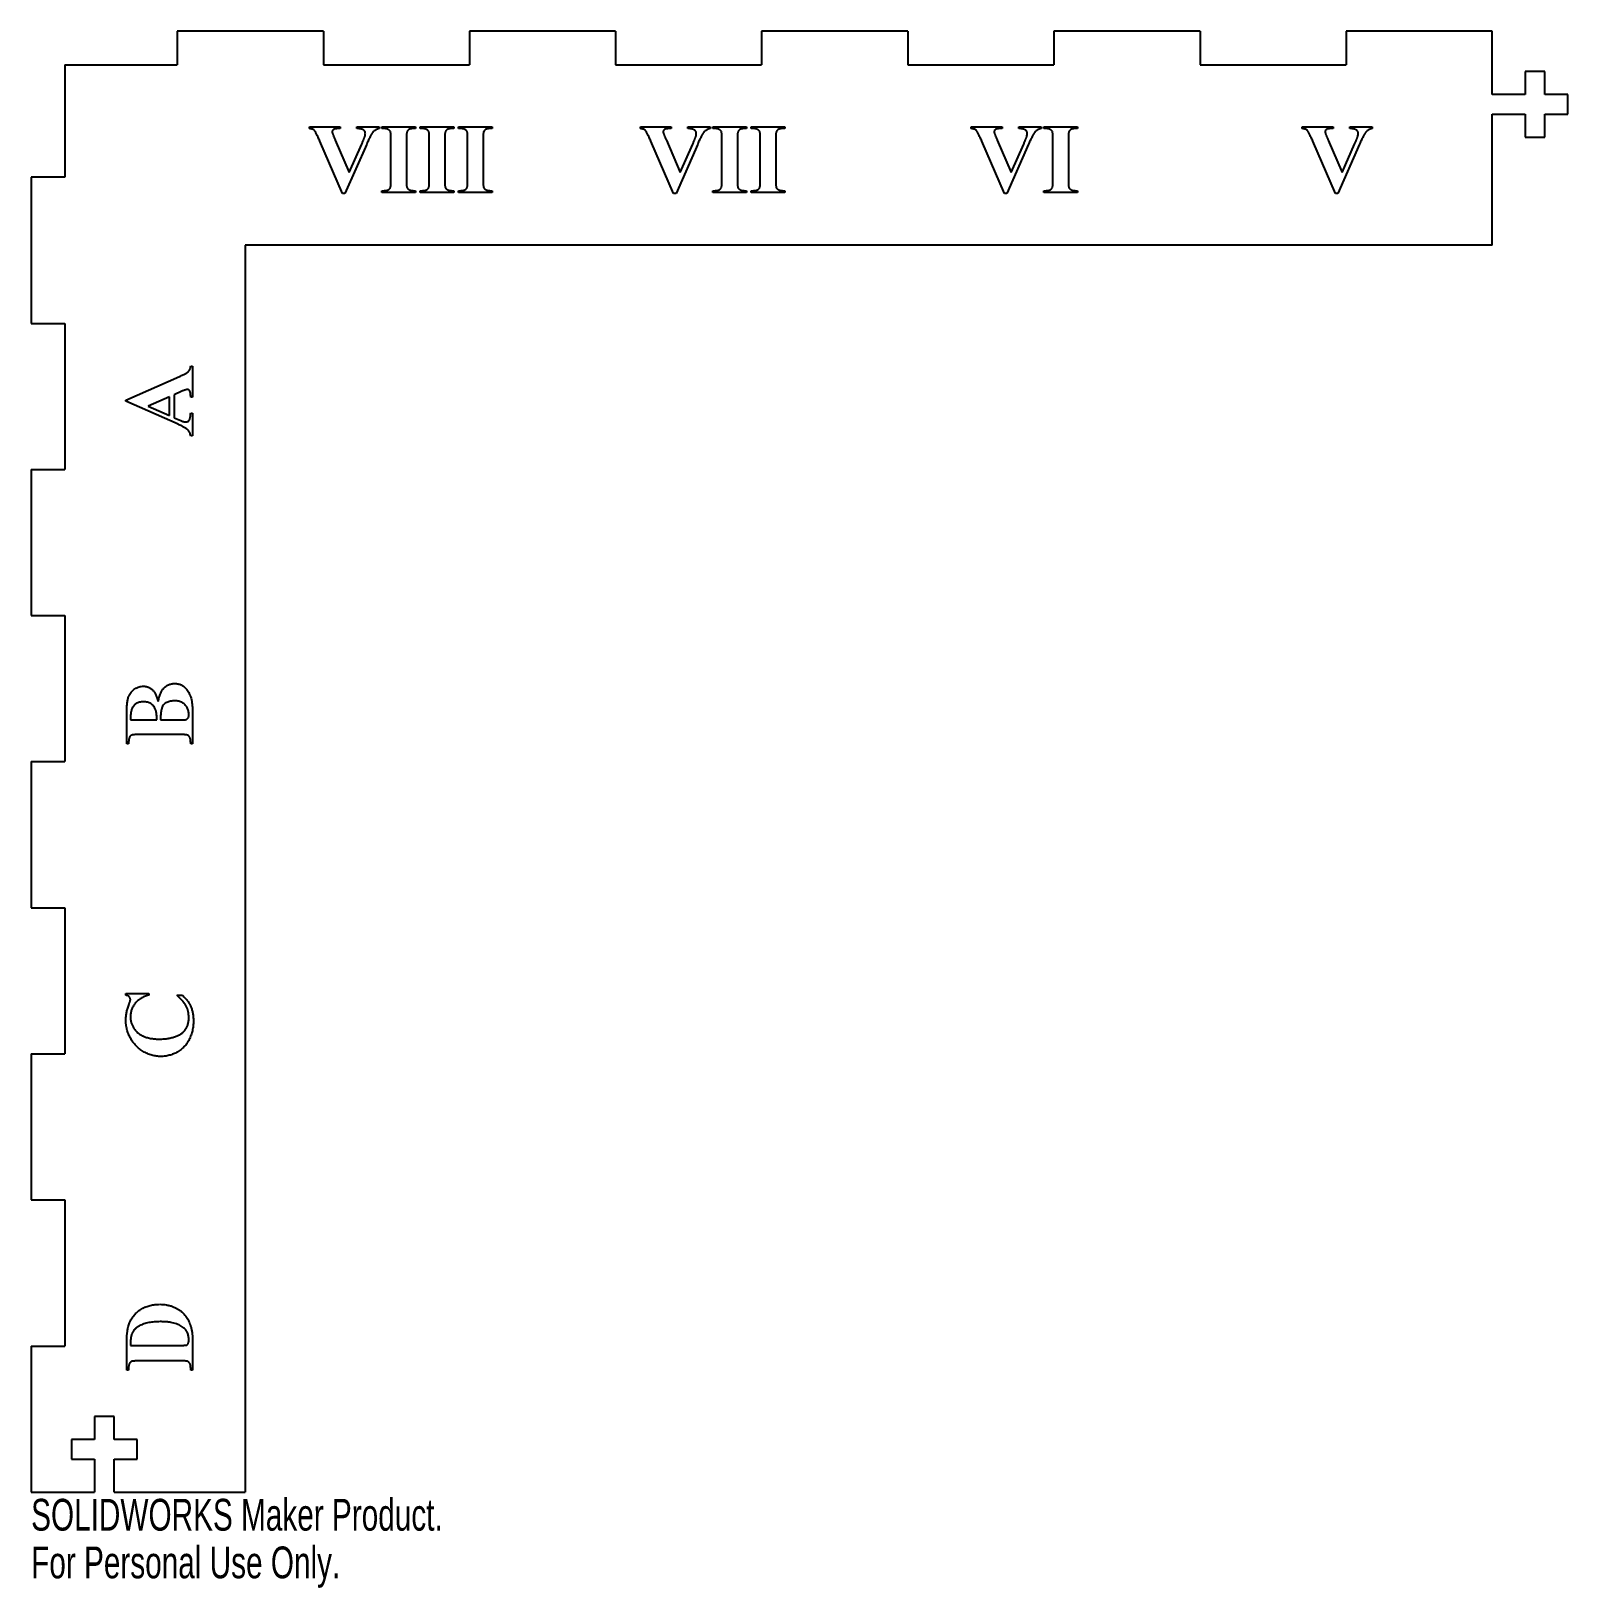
# Model space of a CAD drawing. Header units: millimetres. Extents: x 0 to 234, y -237 to 0.
import ezdxf

# ---------------------------------------------------------------- set-up
doc = ezdxf.new("R2010")
doc.units = ezdxf.units.MM
doc.styles.add('SLDTEXTSTYLE0', font='TXT', dxfattribs={"width": 0.7})

msp = doc.modelspace()

# ---------------------------------------------------------------- texts
at = {"color": 7, "linetype": 'Continuous', "char_height": 4.8336, "attachment_point": 1, "style": 'SLDTEXTSTYLE0'}
for s, insert in [('SOLIDWORKS Maker Product.', (0, -223.27)), ('For Personal Use Only.', (0, -230.52))]:
    msp.add_mtext(s, dxfattribs=dict(at, insert=insert))

# ---------------------------------------------------------------- linework, layer by layer
at = {"color": 7, "linetype": 'Continuous', "lineweight": 25}
for p, q in [((22.23, 0), (22.23, -5.15)), ((44.45, 0), (22.23, 0)), ((44.45, 0), (44.45, -5.15)), ((66.67, 0), (66.67, -5.15)), ((88.9, 0), (66.67, 0)), ((88.9, 0), (88.9, -5.15)), ((111.12, 0), (111.12, -5.15)), ((133.35, 0), (111.12, 0)), ((133.35, 0), (133.35, -5.15)), ((155.57, 0), (155.57, -5.15)), ((177.8, 0), (155.57, 0)), ((177.8, 0), (177.8, -5.15)), ((200.03, 0), (200.03, -5.15)), ((222.25, 0), (200.03, 0)), ((222.25, -9.65), (222.25, 0)), ((5.15, -5.15), (5.15, -22.23)), ((5.15, -5.15), (22.23, -5.15)), ((44.45, -5.15), (66.67, -5.15)), ((88.9, -5.15), (111.12, -5.15)), ((133.35, -5.15), (155.57, -5.15)), ((177.8, -5.15), (200.03, -5.15)), ((227.25, -6.15), (227.25, -9.65)), ((230.25, -6.15), (227.25, -6.15)), ((230.25, -9.65), (230.25, -6.15)), ((227.25, -9.65), (222.25, -9.65)), ((233.75, -9.65), (230.25, -9.65)), ((233.75, -12.65), (233.75, -9.65)), ((222.25, -12.65), (227.25, -12.65)), ((222.25, -32.54), (222.25, -12.65)), ((227.25, -12.65), (227.25, -16.15)), ((230.25, -12.65), (233.75, -12.65)), ((230.25, -16.15), (230.25, -12.65)), ((42.32, -14.54), (47.01, -14.54)), ((42.32, -14.82), (42.32, -14.54)), ((47.01, -14.82), (46.85, -14.82)), ((47.01, -14.54), (47.01, -14.82)), ((49.54, -14.82), (49.54, -14.54)), ((49.54, -14.54), (52.93, -14.54)), ((52.93, -14.54), (52.93, -14.82)), ((53.34, -14.54), (58.48, -14.54)), ((53.34, -14.82), (53.34, -14.54)), ((53.67, -14.82), (53.34, -14.82)), ((54.73, -22.88), (54.73, -16.21)), ((57.09, -16.21), (57.09, -22.88)), ((58.48, -14.82), (58.15, -14.82)), ((58.48, -14.54), (58.48, -14.82)), ((59.17, -14.54), (64.31, -14.54)), ((59.17, -14.82), (59.17, -14.54)), ((59.5, -14.82), (59.17, -14.82)), ((60.56, -22.88), (60.56, -16.21)), ((62.92, -16.21), (62.92, -22.88)), ((64.31, -14.82), (63.99, -14.82)), ((64.31, -14.54), (64.31, -14.82)), ((65.01, -14.54), (70.15, -14.54)), ((65.01, -14.82), (65.01, -14.54)), ((65.33, -14.82), (65.01, -14.82)), ((66.4, -22.88), (66.4, -16.21)), ((68.76, -16.21), (68.76, -22.88)), ((70.15, -14.82), (69.82, -14.82)), ((70.15, -14.54), (70.15, -14.82)), ((92.67, -14.54), (97.35, -14.54)), ((92.67, -14.82), (92.67, -14.54)), ((97.35, -14.82), (97.19, -14.82)), ((97.35, -14.54), (97.35, -14.82)), ((99.88, -14.82), (99.88, -14.54)), ((99.88, -14.54), (103.27, -14.54)), ((103.27, -14.54), (103.27, -14.82)), ((103.68, -14.54), (108.82, -14.54)), ((103.68, -14.82), (103.68, -14.54)), ((104.01, -14.82), (103.68, -14.82)), ((105.07, -22.88), (105.07, -16.21)), ((107.43, -16.21), (107.43, -22.88)), ((108.82, -14.82), (108.5, -14.82)), ((108.82, -14.54), (108.82, -14.82)), ((109.52, -14.54), (114.66, -14.54)), ((109.52, -14.82), (109.52, -14.54)), ((109.84, -14.82), (109.52, -14.82)), ((110.91, -22.88), (110.91, -16.21)), ((113.27, -16.21), (113.27, -22.88)), ((114.66, -14.82), (114.33, -14.82)), ((114.66, -14.54), (114.66, -14.82)), ((143.01, -14.54), (147.7, -14.54)), ((143.01, -14.82), (143.01, -14.54)), ((147.7, -14.82), (147.54, -14.82)), ((147.7, -14.54), (147.7, -14.82)), ((150.23, -14.82), (150.23, -14.54)), ((150.23, -14.54), (153.61, -14.54)), ((153.61, -14.54), (153.61, -14.82)), ((154.03, -14.54), (159.17, -14.54)), ((154.03, -14.82), (154.03, -14.54)), ((154.35, -14.82), (154.03, -14.82)), ((155.42, -22.88), (155.42, -16.21)), ((157.78, -16.21), (157.78, -22.88)), ((159.17, -14.82), (158.84, -14.82)), ((159.17, -14.54), (159.17, -14.82)), ((193.35, -14.54), (198.04, -14.54)), ((193.35, -14.82), (193.35, -14.54)), ((198.04, -14.82), (197.88, -14.82)), ((198.04, -14.54), (198.04, -14.82)), ((200.57, -14.82), (200.57, -14.54)), ((200.57, -14.54), (203.96, -14.54)), ((203.96, -14.54), (203.96, -14.82)), ((227.25, -16.15), (230.25, -16.15)), ((47.36, -24.68), (43.93, -16.76)), ((46.27, -16.61), (48.39, -21.5)), ((51.04, -17.17), (47.74, -24.68)), ((48.39, -21.5), (50.29, -17.18)), ((97.71, -24.68), (94.28, -16.76)), ((96.62, -16.61), (98.74, -21.5)), ((101.39, -17.17), (98.09, -24.68)), ((98.74, -21.5), (100.64, -17.18)), ((148.05, -24.68), (144.62, -16.76)), ((146.96, -16.61), (149.08, -21.5)), ((151.73, -17.17), (148.43, -24.68)), ((149.08, -21.5), (150.98, -17.18)), ((198.39, -24.68), (194.96, -16.76)), ((197.3, -16.61), (199.42, -21.5)), ((202.07, -17.17), (198.77, -24.68)), ((199.42, -21.5), (201.32, -17.18)), ((0, -22.23), (0, -44.45)), ((5.15, -22.23), (0, -22.23)), ((47.74, -24.68), (47.36, -24.68)), ((53.34, -24.27), (53.67, -24.27)), ((53.34, -24.54), (53.34, -24.27)), ((58.48, -24.54), (53.34, -24.54)), ((58.15, -24.27), (58.48, -24.27)), ((58.48, -24.27), (58.48, -24.54)), ((59.17, -24.27), (59.5, -24.27)), ((59.17, -24.54), (59.17, -24.27)), ((64.31, -24.54), (59.17, -24.54)), ((63.99, -24.27), (64.31, -24.27)), ((64.31, -24.27), (64.31, -24.54)), ((65.01, -24.27), (65.33, -24.27)), ((65.01, -24.54), (65.01, -24.27)), ((70.15, -24.54), (65.01, -24.54)), ((69.82, -24.27), (70.15, -24.27)), ((70.15, -24.27), (70.15, -24.54)), ((98.09, -24.68), (97.71, -24.68)), ((103.68, -24.27), (104.01, -24.27)), ((103.68, -24.54), (103.68, -24.27)), ((108.82, -24.54), (103.68, -24.54)), ((108.5, -24.27), (108.82, -24.27)), ((108.82, -24.27), (108.82, -24.54)), ((109.52, -24.27), (109.84, -24.27)), ((109.52, -24.54), (109.52, -24.27)), ((114.66, -24.54), (109.52, -24.54)), ((114.33, -24.27), (114.66, -24.27)), ((114.66, -24.27), (114.66, -24.54)), ((148.43, -24.68), (148.05, -24.68)), ((154.03, -24.27), (154.35, -24.27)), ((154.03, -24.54), (154.03, -24.27)), ((159.17, -24.54), (154.03, -24.54)), ((158.84, -24.27), (159.17, -24.27)), ((159.17, -24.27), (159.17, -24.54)), ((198.77, -24.68), (198.39, -24.68)), ((222.25, -32.54), (32.54, -32.54)), ((32.54, -32.54), (32.54, -222.25)), ((0, -44.45), (5.15, -44.45)), ((5.15, -44.45), (5.15, -66.67)), ((24.27, -50.99), (24.54, -50.99)), ((24.54, -50.99), (24.54, -55.7)), ((14.4, -56.13), (22.59, -52.53)), ((14.4, -56.27), (14.4, -56.13)), ((22.37, -59.81), (14.4, -56.27)), ((21.07, -55.61), (17.81, -57.04)), ((21.07, -58.49), (21.07, -55.61)), ((22.94, -54.79), (21.77, -55.31)), ((21.77, -55.31), (21.77, -58.8)), ((24.27, -55.7), (24.27, -55.5)), ((24.54, -55.7), (24.27, -55.7)), ((17.81, -57.04), (21.07, -58.49)), ((21.77, -58.8), (22.76, -59.24)), ((24.27, -58.14), (24.54, -58.14)), ((24.54, -58.14), (24.54, -61.54)), ((24.54, -61.54), (24.27, -61.54)), ((0, -66.67), (0, -88.9)), ((0, -66.67), (5.15, -66.67)), ((0, -88.9), (5.15, -88.9)), ((5.15, -88.9), (5.15, -111.12)), ((14.54, -108.4), (14.54, -103.62)), ((24.54, -103.35), (24.54, -108.4)), ((15.1, -104.79), (19.13, -104.79)), ((19.68, -104.79), (23.2, -104.79)), ((14.82, -108.4), (14.54, -108.4)), ((22.88, -107.01), (16.21, -107.01)), ((24.54, -108.4), (24.27, -108.4)), ((0, -111.12), (0, -133.35)), ((0, -111.12), (5.15, -111.12)), ((0, -133.35), (5.15, -133.35)), ((5.15, -133.35), (5.15, -155.57)), ((14.4, -146.39), (17.88, -146.39)), ((14.4, -146.67), (14.4, -146.39)), ((17.88, -146.39), (17.88, -146.67)), ((22.18, -146.67), (23.04, -146.67)), ((0, -155.57), (0, -177.8)), ((0, -155.57), (5.15, -155.57)), ((0, -177.8), (5.15, -177.8)), ((5.15, -177.8), (5.15, -200.03)), ((0, -200.03), (0, -222.25)), ((0, -200.03), (5.15, -200.03)), ((14.54, -203.68), (14.54, -199.23)), ((15.1, -199.93), (22.9, -199.93)), ((24.54, -199.23), (24.54, -203.68)), ((14.82, -203.35), (14.82, -203.68)), ((22.88, -202.29), (16.21, -202.29)), ((24.27, -203.68), (24.27, -203.35)), ((14.82, -203.68), (14.54, -203.68)), ((24.54, -203.68), (24.27, -203.68)), ((12.65, -210.75), (9.65, -210.75)), ((9.65, -210.75), (9.65, -214.25)), ((12.65, -214.25), (12.65, -210.75)), ((9.65, -214.25), (6.15, -214.25)), ((6.15, -214.25), (6.15, -217.25)), ((16.15, -214.25), (12.65, -214.25)), ((16.15, -217.25), (16.15, -214.25)), ((6.15, -217.25), (9.65, -217.25)), ((9.65, -217.25), (9.65, -222.25)), ((12.65, -222.25), (12.65, -217.25)), ((12.65, -217.25), (16.15, -217.25)), ((0, -222.25), (9.65, -222.25)), ((12.65, -222.25), (32.54, -222.25))]:
    msp.add_line(p, q, dxfattribs=at)
for points, knots in [([(43.93, -16.76), (43.88, -16.65), (43.79, -16.44), (43.66, -16.15), (43.53, -15.89), (43.43, -15.67), (43.33, -15.48), (43.25, -15.33), (43.17, -15.22), (43.1, -15.11), (42.98, -15.01), (42.8, -14.92), (42.58, -14.86), (42.41, -14.83), (42.32, -14.82)], [0, 0, 0, 0, 0.134166, 0.25386, 0.359826, 0.452076, 0.53028, 0.594141, 0.644445, 0.680702, 0.743013, 0.814727, 0.900391, 1, 1, 1, 1]), ([(45.97, -14.98), (45.94, -15), (45.89, -15.04), (45.84, -15.12), (45.81, -15.2), (45.8, -15.27), (45.8, -15.3)], [0, 0, 0, 0, 0.253544, 0.493111, 0.733645, 1, 1, 1, 1]), ([(45.8, -15.3), (45.8, -15.35), (45.81, -15.45), (45.85, -15.57), (45.88, -15.67), (45.91, -15.75), (45.95, -15.84), (45.99, -15.96), (46.05, -16.09), (46.12, -16.25), (46.19, -16.42), (46.25, -16.55), (46.27, -16.61)], [0, 0, 0, 0, 0.102758, 0.224433, 0.265571, 0.323377, 0.396981, 0.485245, 0.589337, 0.710705, 0.846714, 1, 1, 1, 1]), ([(46.85, -14.82), (46.75, -14.82), (46.57, -14.83), (46.32, -14.86), (46.12, -14.9), (46.02, -14.96), (45.97, -14.98)], [0, 0, 0, 0, 0.329366, 0.602928, 0.823778, 1, 1, 1, 1]), ([(50.38, -14.95), (50.32, -14.93), (50.2, -14.88), (50, -14.85), (49.78, -14.83), (49.62, -14.82), (49.54, -14.82)], [0, 0, 0, 0, 0.209361, 0.446467, 0.708433, 1, 1, 1, 1]), ([(50.29, -17.18), (50.32, -17.11), (50.38, -16.98), (50.46, -16.79), (50.53, -16.62), (50.6, -16.47), (50.65, -16.34), (50.69, -16.22), (50.73, -16.13), (50.77, -15.99), (50.82, -15.81), (50.83, -15.66), (50.84, -15.59)], [0, 0, 0, 0, 0.13407, 0.255033, 0.364576, 0.461521, 0.545869, 0.618349, 0.678252, 0.725194, 0.876632, 1, 1, 1, 1]), ([(50.84, -15.59), (50.83, -15.55), (50.83, -15.48), (50.81, -15.38), (50.77, -15.28), (50.72, -15.2), (50.65, -15.12), (50.58, -15.05), (50.48, -14.99), (50.41, -14.96), (50.38, -14.95)], [0, 0, 0, 0, 0.1263407, 0.2474897, 0.3664874, 0.486538, 0.607139, 0.7310982, 0.8617683, 1, 1, 1, 1]), ([(51.96, -15.41), (51.93, -15.45), (51.87, -15.53), (51.78, -15.67), (51.68, -15.84), (51.57, -16.05), (51.45, -16.28), (51.32, -16.55), (51.19, -16.85), (51.09, -17.06), (51.04, -17.17)], [0, 0, 0, 0, 0.068686, 0.153325, 0.253307, 0.369754, 0.503284, 0.652961, 0.817881, 1, 1, 1, 1]), ([(52.93, -14.82), (52.84, -14.84), (52.66, -14.88), (52.41, -15.01), (52.17, -15.18), (52.03, -15.33), (51.96, -15.41)], [0, 0, 0, 0, 0.236918, 0.476333, 0.727682, 1, 1, 1, 1]), ([(54.73, -16.21), (54.73, -16.15), (54.73, -16.04), (54.73, -15.88), (54.72, -15.74), (54.71, -15.61), (54.7, -15.51), (54.68, -15.42), (54.67, -15.34), (54.64, -15.27), (54.6, -15.19), (54.53, -15.11), (54.43, -15.03), (54.32, -14.96), (54.19, -14.89), (54.03, -14.85), (53.86, -14.83), (53.73, -14.82), (53.67, -14.82)], [0, 0, 0, 0, 0.084613, 0.161914, 0.229881, 0.289565, 0.342051, 0.385497, 0.421755, 0.449509, 0.498612, 0.551975, 0.609755, 0.673205, 0.743313, 0.82036, 0.904857, 1, 1, 1, 1]), ([(57.17, -15.31), (57.16, -15.33), (57.15, -15.37), (57.14, -15.44), (57.12, -15.52), (57.11, -15.63), (57.1, -15.75), (57.09, -15.89), (57.09, -16.04), (57.09, -16.15), (57.09, -16.21)], [0, 0, 0, 0, 0.061394, 0.139854, 0.23476, 0.350353, 0.484827, 0.63829, 0.808367, 1, 1, 1, 1]), ([(57.47, -14.97), (57.44, -14.99), (57.37, -15.03), (57.29, -15.11), (57.22, -15.2), (57.19, -15.27), (57.17, -15.31)], [0, 0, 0, 0, 0.232207, 0.469702, 0.727046, 1, 1, 1, 1]), ([(58.15, -14.82), (58.09, -14.82), (57.96, -14.83), (57.77, -14.85), (57.61, -14.9), (57.51, -14.95), (57.47, -14.97)], [0, 0, 0, 0, 0.286954, 0.546199, 0.781657, 1, 1, 1, 1]), ([(60.56, -16.21), (60.56, -16.15), (60.56, -16.04), (60.56, -15.88), (60.55, -15.74), (60.54, -15.61), (60.53, -15.51), (60.52, -15.42), (60.51, -15.34), (60.48, -15.27), (60.43, -15.19), (60.36, -15.11), (60.27, -15.03), (60.16, -14.96), (60.02, -14.89), (59.87, -14.85), (59.69, -14.83), (59.57, -14.82), (59.5, -14.82)], [0, 0, 0, 0, 0.084613, 0.161914, 0.229881, 0.289565, 0.342051, 0.385497, 0.421755, 0.449509, 0.498612, 0.551975, 0.609755, 0.673205, 0.743313, 0.82036, 0.904857, 1, 1, 1, 1]), ([(63, -15.31), (63, -15.33), (62.98, -15.37), (62.97, -15.44), (62.95, -15.52), (62.94, -15.63), (62.93, -15.75), (62.93, -15.89), (62.93, -16.04), (62.92, -16.15), (62.92, -16.21)], [0, 0, 0, 0, 0.0613944, 0.1398539, 0.2347603, 0.350353, 0.4848272, 0.6382897, 0.8083673, 1, 1, 1, 1]), ([(63.3, -14.97), (63.27, -14.99), (63.21, -15.03), (63.13, -15.11), (63.06, -15.2), (63.02, -15.27), (63, -15.31)], [0, 0, 0, 0, 0.2322074, 0.4697022, 0.7270458, 1, 1, 1, 1]), ([(63.99, -14.82), (63.92, -14.82), (63.79, -14.83), (63.61, -14.85), (63.44, -14.9), (63.35, -14.95), (63.3, -14.97)], [0, 0, 0, 0, 0.286954, 0.546199, 0.781657, 1, 1, 1, 1]), ([(66.4, -16.21), (66.4, -16.15), (66.39, -16.04), (66.39, -15.88), (66.39, -15.74), (66.38, -15.61), (66.37, -15.51), (66.35, -15.42), (66.34, -15.34), (66.31, -15.27), (66.27, -15.19), (66.19, -15.11), (66.1, -15.03), (65.99, -14.96), (65.86, -14.89), (65.7, -14.85), (65.53, -14.83), (65.4, -14.82), (65.33, -14.82)], [0, 0, 0, 0, 0.084613, 0.161914, 0.229881, 0.289565, 0.342051, 0.385497, 0.421755, 0.449509, 0.498612, 0.551975, 0.609755, 0.673205, 0.743313, 0.82036, 0.904857, 1, 1, 1, 1]), ([(68.84, -15.31), (68.83, -15.33), (68.81, -15.37), (68.8, -15.44), (68.78, -15.52), (68.78, -15.63), (68.77, -15.75), (68.76, -15.89), (68.76, -16.04), (68.76, -16.15), (68.76, -16.21)], [0, 0, 0, 0, 0.0613944, 0.1398539, 0.2347603, 0.350353, 0.4848272, 0.6382897, 0.8083673, 1, 1, 1, 1]), ([(69.13, -14.97), (69.1, -14.99), (69.04, -15.03), (68.96, -15.11), (68.89, -15.2), (68.86, -15.27), (68.84, -15.31)], [0, 0, 0, 0, 0.232207, 0.469702, 0.727046, 1, 1, 1, 1]), ([(69.82, -14.82), (69.75, -14.82), (69.62, -14.83), (69.44, -14.85), (69.28, -14.9), (69.18, -14.95), (69.13, -14.97)], [0, 0, 0, 0, 0.286954, 0.546199, 0.781657, 1, 1, 1, 1]), ([(94.28, -16.76), (94.23, -16.65), (94.13, -16.44), (94, -16.15), (93.88, -15.89), (93.77, -15.67), (93.67, -15.48), (93.59, -15.33), (93.52, -15.22), (93.44, -15.11), (93.32, -15.01), (93.14, -14.92), (92.92, -14.86), (92.75, -14.83), (92.67, -14.82)], [0, 0, 0, 0, 0.134166, 0.25386, 0.359826, 0.452076, 0.53028, 0.594141, 0.644445, 0.680702, 0.743013, 0.814727, 0.900391, 1, 1, 1, 1]), ([(96.31, -14.98), (96.29, -15), (96.24, -15.04), (96.19, -15.12), (96.15, -15.2), (96.15, -15.27), (96.14, -15.3)], [0, 0, 0, 0, 0.253544, 0.493111, 0.733645, 1, 1, 1, 1]), ([(96.14, -15.3), (96.15, -15.35), (96.16, -15.45), (96.19, -15.57), (96.23, -15.67), (96.25, -15.75), (96.29, -15.84), (96.34, -15.96), (96.39, -16.09), (96.46, -16.25), (96.54, -16.42), (96.59, -16.55), (96.62, -16.61)], [0, 0, 0, 0, 0.102758, 0.224433, 0.265571, 0.323377, 0.396981, 0.485245, 0.589337, 0.710705, 0.846714, 1, 1, 1, 1]), ([(97.19, -14.82), (97.09, -14.82), (96.91, -14.83), (96.67, -14.86), (96.47, -14.9), (96.36, -14.96), (96.31, -14.98)], [0, 0, 0, 0, 0.329366, 0.602928, 0.823778, 1, 1, 1, 1]), ([(100.72, -14.95), (100.66, -14.93), (100.54, -14.88), (100.35, -14.85), (100.12, -14.83), (99.97, -14.82), (99.88, -14.82)], [0, 0, 0, 0, 0.209361, 0.446467, 0.708433, 1, 1, 1, 1]), ([(100.64, -17.18), (100.67, -17.11), (100.73, -16.98), (100.81, -16.79), (100.88, -16.62), (100.94, -16.47), (101, -16.34), (101.04, -16.22), (101.07, -16.13), (101.12, -15.99), (101.17, -15.81), (101.17, -15.66), (101.18, -15.59)], [0, 0, 0, 0, 0.13407, 0.255033, 0.364576, 0.461521, 0.545869, 0.618349, 0.678252, 0.725194, 0.876632, 1, 1, 1, 1]), ([(101.18, -15.59), (101.18, -15.55), (101.18, -15.48), (101.15, -15.38), (101.12, -15.28), (101.06, -15.2), (101, -15.12), (100.92, -15.05), (100.82, -14.99), (100.76, -14.96), (100.72, -14.95)], [0, 0, 0, 0, 0.126341, 0.24749, 0.366487, 0.486538, 0.607139, 0.731098, 0.861768, 1, 1, 1, 1]), ([(102.3, -15.41), (102.28, -15.45), (102.21, -15.53), (102.12, -15.67), (102.02, -15.84), (101.92, -16.05), (101.8, -16.28), (101.67, -16.55), (101.53, -16.85), (101.44, -17.06), (101.39, -17.17)], [0, 0, 0, 0, 0.068686, 0.153325, 0.253307, 0.369754, 0.503284, 0.652961, 0.817881, 1, 1, 1, 1]), ([(103.27, -14.82), (103.18, -14.84), (103, -14.88), (102.75, -15.01), (102.51, -15.18), (102.37, -15.33), (102.3, -15.41)], [0, 0, 0, 0, 0.236918, 0.476333, 0.727682, 1, 1, 1, 1]), ([(105.07, -16.21), (105.07, -16.15), (105.07, -16.04), (105.07, -15.88), (105.06, -15.74), (105.05, -15.61), (105.04, -15.51), (105.03, -15.42), (105.02, -15.34), (104.99, -15.27), (104.94, -15.19), (104.87, -15.11), (104.78, -15.03), (104.67, -14.96), (104.53, -14.89), (104.38, -14.85), (104.2, -14.83), (104.08, -14.82), (104.01, -14.82)], [0, 0, 0, 0, 0.084613, 0.161914, 0.229881, 0.289565, 0.342051, 0.385497, 0.421755, 0.449509, 0.498612, 0.551975, 0.609755, 0.673205, 0.743313, 0.82036, 0.904857, 1, 1, 1, 1]), ([(107.51, -15.31), (107.51, -15.33), (107.49, -15.37), (107.48, -15.44), (107.46, -15.52), (107.45, -15.63), (107.44, -15.75), (107.44, -15.89), (107.44, -16.04), (107.43, -16.15), (107.43, -16.21)], [0, 0, 0, 0, 0.061394, 0.139854, 0.23476, 0.350353, 0.484827, 0.63829, 0.808367, 1, 1, 1, 1]), ([(107.81, -14.97), (107.78, -14.99), (107.72, -15.03), (107.64, -15.11), (107.57, -15.2), (107.53, -15.27), (107.51, -15.31)], [0, 0, 0, 0, 0.232207, 0.469702, 0.727046, 1, 1, 1, 1]), ([(108.5, -14.82), (108.43, -14.82), (108.3, -14.83), (108.12, -14.85), (107.95, -14.9), (107.86, -14.95), (107.81, -14.97)], [0, 0, 0, 0, 0.286954, 0.546199, 0.781657, 1, 1, 1, 1]), ([(110.91, -16.21), (110.9, -16.15), (110.9, -16.04), (110.9, -15.88), (110.9, -15.74), (110.89, -15.61), (110.88, -15.51), (110.86, -15.42), (110.85, -15.34), (110.82, -15.27), (110.78, -15.19), (110.7, -15.11), (110.61, -15.03), (110.5, -14.96), (110.37, -14.89), (110.21, -14.85), (110.04, -14.83), (109.91, -14.82), (109.84, -14.82)], [0, 0, 0, 0, 0.084613, 0.161914, 0.229881, 0.289565, 0.342051, 0.385497, 0.421755, 0.449509, 0.498612, 0.551975, 0.609755, 0.673205, 0.743313, 0.82036, 0.904857, 1, 1, 1, 1]), ([(113.35, -15.31), (113.34, -15.33), (113.32, -15.37), (113.31, -15.44), (113.29, -15.52), (113.29, -15.63), (113.28, -15.75), (113.27, -15.89), (113.27, -16.04), (113.27, -16.15), (113.27, -16.21)], [0, 0, 0, 0, 0.061394, 0.139854, 0.23476, 0.350353, 0.484827, 0.63829, 0.808367, 1, 1, 1, 1]), ([(113.64, -14.97), (113.61, -14.99), (113.55, -15.03), (113.47, -15.11), (113.4, -15.2), (113.37, -15.27), (113.35, -15.31)], [0, 0, 0, 0, 0.232207, 0.469702, 0.727046, 1, 1, 1, 1]), ([(114.33, -14.82), (114.26, -14.82), (114.13, -14.83), (113.95, -14.85), (113.79, -14.9), (113.69, -14.95), (113.64, -14.97)], [0, 0, 0, 0, 0.286954, 0.546199, 0.781657, 1, 1, 1, 1]), ([(144.62, -16.76), (144.57, -16.65), (144.48, -16.44), (144.34, -16.15), (144.22, -15.89), (144.11, -15.67), (144.02, -15.48), (143.93, -15.33), (143.86, -15.22), (143.78, -15.11), (143.66, -15.01), (143.49, -14.92), (143.26, -14.86), (143.1, -14.83), (143.01, -14.82)], [0, 0, 0, 0, 0.134166, 0.25386, 0.359826, 0.452076, 0.53028, 0.594141, 0.644445, 0.680702, 0.743013, 0.814727, 0.900391, 1, 1, 1, 1]), ([(146.66, -14.98), (146.63, -15), (146.58, -15.04), (146.53, -15.12), (146.49, -15.2), (146.49, -15.27), (146.49, -15.3)], [0, 0, 0, 0, 0.253544, 0.493111, 0.733645, 1, 1, 1, 1]), ([(146.49, -15.3), (146.49, -15.35), (146.5, -15.45), (146.53, -15.57), (146.57, -15.67), (146.6, -15.75), (146.64, -15.84), (146.68, -15.96), (146.74, -16.09), (146.81, -16.25), (146.88, -16.42), (146.93, -16.55), (146.96, -16.61)], [0, 0, 0, 0, 0.102758, 0.224433, 0.265571, 0.323377, 0.396981, 0.485245, 0.589337, 0.710705, 0.846714, 1, 1, 1, 1]), ([(147.54, -14.82), (147.44, -14.82), (147.25, -14.83), (147.01, -14.86), (146.81, -14.9), (146.7, -14.96), (146.66, -14.98)], [0, 0, 0, 0, 0.329366, 0.602928, 0.823778, 1, 1, 1, 1]), ([(151.06, -14.95), (151.01, -14.93), (150.89, -14.88), (150.69, -14.85), (150.47, -14.83), (150.31, -14.82), (150.23, -14.82)], [0, 0, 0, 0, 0.209361, 0.446467, 0.708433, 1, 1, 1, 1]), ([(150.98, -17.18), (151.01, -17.11), (151.07, -16.98), (151.15, -16.79), (151.22, -16.62), (151.28, -16.47), (151.34, -16.34), (151.38, -16.22), (151.42, -16.13), (151.46, -15.99), (151.51, -15.81), (151.52, -15.66), (151.52, -15.59)], [0, 0, 0, 0, 0.13407, 0.255033, 0.364576, 0.461521, 0.545869, 0.618349, 0.678252, 0.725194, 0.876632, 1, 1, 1, 1]), ([(151.52, -15.59), (151.52, -15.55), (151.52, -15.48), (151.5, -15.38), (151.46, -15.28), (151.41, -15.2), (151.34, -15.12), (151.26, -15.05), (151.17, -14.99), (151.1, -14.96), (151.06, -14.95)], [0, 0, 0, 0, 0.126341, 0.24749, 0.366487, 0.486538, 0.607139, 0.731098, 0.861768, 1, 1, 1, 1]), ([(152.65, -15.41), (152.62, -15.45), (152.56, -15.53), (152.47, -15.67), (152.37, -15.84), (152.26, -16.05), (152.14, -16.28), (152.01, -16.55), (151.87, -16.85), (151.78, -17.06), (151.73, -17.17)], [0, 0, 0, 0, 0.068686, 0.153325, 0.253307, 0.369754, 0.503284, 0.652961, 0.817881, 1, 1, 1, 1]), ([(153.61, -14.82), (153.52, -14.84), (153.34, -14.88), (153.09, -15.01), (152.85, -15.18), (152.72, -15.33), (152.65, -15.41)], [0, 0, 0, 0, 0.236918, 0.476333, 0.727682, 1, 1, 1, 1]), ([(155.42, -16.21), (155.41, -16.15), (155.41, -16.04), (155.41, -15.88), (155.41, -15.74), (155.4, -15.61), (155.39, -15.51), (155.37, -15.42), (155.36, -15.34), (155.33, -15.27), (155.29, -15.19), (155.21, -15.11), (155.12, -15.03), (155.01, -14.96), (154.88, -14.89), (154.72, -14.85), (154.54, -14.83), (154.42, -14.82), (154.35, -14.82)], [0, 0, 0, 0, 0.084613, 0.161914, 0.229881, 0.289565, 0.342051, 0.385497, 0.421755, 0.449509, 0.498612, 0.551975, 0.609755, 0.673205, 0.743313, 0.82036, 0.904857, 1, 1, 1, 1]), ([(157.86, -15.31), (157.85, -15.33), (157.83, -15.37), (157.82, -15.44), (157.8, -15.52), (157.8, -15.63), (157.79, -15.75), (157.78, -15.89), (157.78, -16.04), (157.78, -16.15), (157.78, -16.21)], [0, 0, 0, 0, 0.061394, 0.139854, 0.23476, 0.350353, 0.484827, 0.63829, 0.808367, 1, 1, 1, 1]), ([(158.15, -14.97), (158.12, -14.99), (158.06, -15.03), (157.98, -15.11), (157.91, -15.2), (157.88, -15.27), (157.86, -15.31)], [0, 0, 0, 0, 0.2322074, 0.4697022, 0.7270458, 1, 1, 1, 1]), ([(158.84, -14.82), (158.77, -14.82), (158.64, -14.83), (158.46, -14.85), (158.3, -14.9), (158.2, -14.95), (158.15, -14.97)], [0, 0, 0, 0, 0.286954, 0.546199, 0.781657, 1, 1, 1, 1]), ([(194.96, -16.76), (194.91, -16.65), (194.82, -16.44), (194.69, -16.15), (194.56, -15.89), (194.46, -15.67), (194.36, -15.48), (194.28, -15.33), (194.2, -15.22), (194.13, -15.11), (194.01, -15.01), (193.83, -14.92), (193.61, -14.86), (193.44, -14.83), (193.35, -14.82)], [0, 0, 0, 0, 0.134166, 0.25386, 0.359826, 0.452076, 0.53028, 0.594141, 0.644445, 0.680702, 0.743013, 0.814727, 0.900391, 1, 1, 1, 1]), ([(197, -14.98), (196.97, -15), (196.92, -15.04), (196.87, -15.12), (196.84, -15.2), (196.83, -15.27), (196.83, -15.3)], [0, 0, 0, 0, 0.253544, 0.493111, 0.733645, 1, 1, 1, 1]), ([(196.83, -15.3), (196.83, -15.35), (196.84, -15.45), (196.88, -15.57), (196.91, -15.67), (196.94, -15.75), (196.98, -15.84), (197.02, -15.96), (197.08, -16.09), (197.15, -16.25), (197.22, -16.42), (197.28, -16.55), (197.3, -16.61)], [0, 0, 0, 0, 0.102758, 0.224433, 0.265571, 0.323377, 0.396981, 0.485245, 0.589337, 0.710705, 0.846714, 1, 1, 1, 1]), ([(197.88, -14.82), (197.78, -14.82), (197.6, -14.83), (197.35, -14.86), (197.15, -14.9), (197.05, -14.96), (197, -14.98)], [0, 0, 0, 0, 0.329366, 0.602928, 0.823778, 1, 1, 1, 1]), ([(201.41, -14.95), (201.35, -14.93), (201.23, -14.88), (201.03, -14.85), (200.81, -14.83), (200.65, -14.82), (200.57, -14.82)], [0, 0, 0, 0, 0.209361, 0.446467, 0.708433, 1, 1, 1, 1]), ([(201.32, -17.18), (201.35, -17.11), (201.41, -16.98), (201.49, -16.79), (201.56, -16.62), (201.63, -16.47), (201.68, -16.34), (201.72, -16.22), (201.76, -16.13), (201.8, -15.99), (201.85, -15.81), (201.86, -15.66), (201.87, -15.59)], [0, 0, 0, 0, 0.13407, 0.255033, 0.364576, 0.461521, 0.545869, 0.618349, 0.678252, 0.725194, 0.876632, 1, 1, 1, 1]), ([(201.87, -15.59), (201.86, -15.55), (201.86, -15.48), (201.84, -15.38), (201.8, -15.28), (201.75, -15.2), (201.68, -15.12), (201.61, -15.05), (201.51, -14.99), (201.44, -14.96), (201.41, -14.95)], [0, 0, 0, 0, 0.126341, 0.24749, 0.366487, 0.486538, 0.607139, 0.731098, 0.861768, 1, 1, 1, 1]), ([(202.99, -15.41), (202.96, -15.45), (202.9, -15.53), (202.81, -15.67), (202.71, -15.84), (202.6, -16.05), (202.48, -16.28), (202.35, -16.55), (202.22, -16.85), (202.12, -17.06), (202.07, -17.17)], [0, 0, 0, 0, 0.068686, 0.153325, 0.253307, 0.369754, 0.503284, 0.652961, 0.817881, 1, 1, 1, 1]), ([(203.96, -14.82), (203.87, -14.84), (203.69, -14.88), (203.44, -15.01), (203.2, -15.18), (203.06, -15.33), (202.99, -15.41)], [0, 0, 0, 0, 0.236918, 0.476333, 0.727682, 1, 1, 1, 1]), ([(54.65, -23.78), (54.66, -23.76), (54.67, -23.72), (54.68, -23.65), (54.7, -23.56), (54.71, -23.46), (54.72, -23.34), (54.73, -23.2), (54.73, -23.04), (54.73, -22.93), (54.73, -22.88)], [0, 0, 0, 0, 0.061393, 0.137513, 0.234775, 0.350365, 0.484836, 0.635903, 0.808372, 1, 1, 1, 1]), ([(57.09, -22.88), (57.09, -22.94), (57.09, -23.05), (57.09, -23.21), (57.1, -23.35), (57.11, -23.47), (57.12, -23.58), (57.13, -23.67), (57.15, -23.74), (57.18, -23.82), (57.22, -23.9), (57.3, -23.98), (57.39, -24.06), (57.5, -24.13), (57.63, -24.19), (57.79, -24.24), (57.96, -24.26), (58.09, -24.26), (58.15, -24.27)], [0, 0, 0, 0, 0.084655, 0.161995, 0.229995, 0.289791, 0.341264, 0.385602, 0.421087, 0.448854, 0.499407, 0.552796, 0.610605, 0.674087, 0.744229, 0.821315, 0.905853, 1, 1, 1, 1]), ([(60.48, -23.78), (60.49, -23.76), (60.51, -23.72), (60.52, -23.65), (60.53, -23.56), (60.54, -23.46), (60.55, -23.34), (60.56, -23.2), (60.56, -23.04), (60.56, -22.93), (60.56, -22.88)], [0, 0, 0, 0, 0.061393, 0.137513, 0.234775, 0.350365, 0.484836, 0.635903, 0.808372, 1, 1, 1, 1]), ([(62.92, -22.88), (62.92, -22.94), (62.93, -23.05), (62.93, -23.21), (62.93, -23.35), (62.94, -23.47), (62.96, -23.58), (62.97, -23.67), (62.98, -23.74), (63.01, -23.82), (63.06, -23.9), (63.13, -23.98), (63.22, -24.06), (63.33, -24.13), (63.47, -24.19), (63.62, -24.24), (63.8, -24.26), (63.92, -24.26), (63.99, -24.27)], [0, 0, 0, 0, 0.084655, 0.161995, 0.229995, 0.289791, 0.341264, 0.385602, 0.421087, 0.448854, 0.499407, 0.552796, 0.610605, 0.674087, 0.744229, 0.821315, 0.905853, 1, 1, 1, 1]), ([(66.32, -23.78), (66.32, -23.76), (66.34, -23.72), (66.35, -23.65), (66.37, -23.56), (66.38, -23.46), (66.39, -23.34), (66.39, -23.2), (66.39, -23.04), (66.4, -22.93), (66.4, -22.88)], [0, 0, 0, 0, 0.061393, 0.137513, 0.234775, 0.350365, 0.484836, 0.635903, 0.808372, 1, 1, 1, 1]), ([(68.76, -22.88), (68.76, -22.94), (68.76, -23.05), (68.76, -23.21), (68.77, -23.35), (68.78, -23.47), (68.79, -23.58), (68.8, -23.67), (68.82, -23.74), (68.84, -23.82), (68.89, -23.9), (68.96, -23.98), (69.06, -24.06), (69.17, -24.13), (69.3, -24.19), (69.46, -24.24), (69.63, -24.26), (69.76, -24.26), (69.82, -24.27)], [0, 0, 0, 0, 0.084655, 0.161995, 0.229995, 0.289791, 0.341264, 0.385602, 0.421087, 0.448854, 0.499407, 0.552796, 0.610605, 0.674087, 0.744229, 0.821315, 0.905853, 1, 1, 1, 1]), ([(104.99, -23.78), (105, -23.76), (105.02, -23.72), (105.03, -23.65), (105.04, -23.56), (105.05, -23.46), (105.06, -23.34), (105.07, -23.2), (105.07, -23.04), (105.07, -22.93), (105.07, -22.88)], [0, 0, 0, 0, 0.061393, 0.137513, 0.234775, 0.350365, 0.484836, 0.635903, 0.808372, 1, 1, 1, 1]), ([(107.43, -22.88), (107.43, -22.94), (107.44, -23.05), (107.44, -23.21), (107.44, -23.35), (107.45, -23.47), (107.47, -23.58), (107.48, -23.67), (107.49, -23.74), (107.52, -23.82), (107.57, -23.9), (107.64, -23.98), (107.73, -24.06), (107.84, -24.13), (107.98, -24.19), (108.13, -24.24), (108.31, -24.26), (108.43, -24.26), (108.5, -24.27)], [0, 0, 0, 0, 0.084655, 0.161995, 0.229995, 0.289791, 0.341264, 0.385602, 0.421087, 0.448854, 0.499407, 0.552796, 0.610605, 0.674087, 0.744229, 0.821315, 0.905853, 1, 1, 1, 1]), ([(110.83, -23.78), (110.83, -23.76), (110.85, -23.72), (110.86, -23.65), (110.88, -23.56), (110.89, -23.46), (110.9, -23.34), (110.9, -23.2), (110.9, -23.04), (110.9, -22.93), (110.91, -22.88)], [0, 0, 0, 0, 0.061393, 0.137513, 0.234775, 0.350365, 0.484836, 0.635903, 0.808372, 1, 1, 1, 1]), ([(113.27, -22.88), (113.27, -22.94), (113.27, -23.05), (113.27, -23.21), (113.28, -23.35), (113.29, -23.47), (113.3, -23.58), (113.31, -23.67), (113.33, -23.74), (113.35, -23.82), (113.4, -23.9), (113.47, -23.98), (113.57, -24.06), (113.68, -24.13), (113.81, -24.19), (113.97, -24.24), (114.14, -24.26), (114.27, -24.26), (114.33, -24.27)], [0, 0, 0, 0, 0.084655, 0.161995, 0.229995, 0.289791, 0.341264, 0.385602, 0.421087, 0.448854, 0.499407, 0.552796, 0.610605, 0.674087, 0.744229, 0.821315, 0.905853, 1, 1, 1, 1]), ([(155.34, -23.78), (155.34, -23.76), (155.36, -23.72), (155.37, -23.65), (155.39, -23.56), (155.4, -23.46), (155.41, -23.34), (155.41, -23.2), (155.41, -23.04), (155.41, -22.93), (155.42, -22.88)], [0, 0, 0, 0, 0.061393, 0.1375126, 0.2347752, 0.3503653, 0.4848364, 0.635903, 0.8083716, 1, 1, 1, 1]), ([(157.78, -22.88), (157.78, -22.94), (157.78, -23.05), (157.78, -23.21), (157.79, -23.35), (157.8, -23.47), (157.81, -23.58), (157.82, -23.67), (157.84, -23.74), (157.86, -23.82), (157.91, -23.9), (157.98, -23.98), (158.08, -24.06), (158.19, -24.13), (158.32, -24.19), (158.48, -24.24), (158.65, -24.26), (158.77, -24.26), (158.84, -24.27)], [0, 0, 0, 0, 0.084655, 0.161995, 0.229995, 0.289791, 0.341264, 0.385602, 0.421087, 0.448854, 0.499407, 0.552796, 0.610605, 0.674087, 0.744229, 0.821315, 0.905853, 1, 1, 1, 1]), ([(53.67, -24.27), (53.74, -24.26), (53.87, -24.26), (54.05, -24.23), (54.21, -24.19), (54.31, -24.14), (54.36, -24.12)], [0, 0, 0, 0, 0.286117, 0.544606, 0.782294, 1, 1, 1, 1]), ([(54.36, -24.12), (54.39, -24.1), (54.45, -24.06), (54.53, -23.98), (54.6, -23.89), (54.63, -23.81), (54.65, -23.78)], [0, 0, 0, 0, 0.233359, 0.472031, 0.727884, 1, 1, 1, 1]), ([(59.5, -24.27), (59.57, -24.26), (59.7, -24.26), (59.88, -24.23), (60.05, -24.19), (60.15, -24.14), (60.19, -24.12)], [0, 0, 0, 0, 0.286117, 0.544606, 0.782294, 1, 1, 1, 1]), ([(60.19, -24.12), (60.22, -24.1), (60.28, -24.06), (60.36, -23.98), (60.43, -23.89), (60.46, -23.81), (60.48, -23.78)], [0, 0, 0, 0, 0.233359, 0.472031, 0.727884, 1, 1, 1, 1]), ([(65.33, -24.27), (65.4, -24.26), (65.53, -24.26), (65.72, -24.23), (65.88, -24.19), (65.98, -24.14), (66.02, -24.12)], [0, 0, 0, 0, 0.286117, 0.544606, 0.782294, 1, 1, 1, 1]), ([(66.02, -24.12), (66.06, -24.1), (66.12, -24.06), (66.2, -23.98), (66.26, -23.89), (66.3, -23.81), (66.32, -23.78)], [0, 0, 0, 0, 0.233359, 0.472031, 0.727884, 1, 1, 1, 1]), ([(104.01, -24.27), (104.08, -24.26), (104.21, -24.26), (104.39, -24.23), (104.56, -24.19), (104.65, -24.14), (104.7, -24.12)], [0, 0, 0, 0, 0.286117, 0.544606, 0.782294, 1, 1, 1, 1]), ([(104.7, -24.12), (104.73, -24.1), (104.79, -24.06), (104.87, -23.98), (104.94, -23.89), (104.97, -23.81), (104.99, -23.78)], [0, 0, 0, 0, 0.233359, 0.472031, 0.727884, 1, 1, 1, 1]), ([(109.84, -24.27), (109.91, -24.26), (110.04, -24.26), (110.23, -24.23), (110.39, -24.19), (110.49, -24.14), (110.53, -24.12)], [0, 0, 0, 0, 0.286117, 0.544606, 0.782294, 1, 1, 1, 1]), ([(110.53, -24.12), (110.57, -24.1), (110.63, -24.06), (110.71, -23.98), (110.77, -23.89), (110.81, -23.81), (110.83, -23.78)], [0, 0, 0, 0, 0.233359, 0.472031, 0.727884, 1, 1, 1, 1]), ([(154.35, -24.27), (154.42, -24.26), (154.55, -24.26), (154.74, -24.23), (154.9, -24.19), (155, -24.14), (155.04, -24.12)], [0, 0, 0, 0, 0.286117, 0.544606, 0.782294, 1, 1, 1, 1]), ([(155.04, -24.12), (155.08, -24.1), (155.14, -24.06), (155.22, -23.98), (155.28, -23.89), (155.32, -23.81), (155.34, -23.78)], [0, 0, 0, 0, 0.233359, 0.472031, 0.727884, 1, 1, 1, 1]), ([(22.59, -52.53), (22.68, -52.49), (22.85, -52.41), (23.09, -52.29), (23.31, -52.18), (23.5, -52.07), (23.67, -51.97), (23.8, -51.87), (23.92, -51.78), (23.98, -51.72), (24.01, -51.69)], [0, 0, 0, 0, 0.178927, 0.342015, 0.489335, 0.621625, 0.738421, 0.839614, 0.926981, 1, 1, 1, 1]), ([(24.01, -51.69), (24.04, -51.64), (24.12, -51.55), (24.19, -51.39), (24.25, -51.2), (24.26, -51.06), (24.27, -50.99)], [0, 0, 0, 0, 0.222151, 0.457853, 0.715642, 1, 1, 1, 1]), ([(23.49, -54.57), (23.47, -54.58), (23.41, -54.6), (23.3, -54.64), (23.13, -54.7), (23.01, -54.76), (22.94, -54.79)], [0, 0, 0, 0, 0.103741, 0.306821, 0.604648, 1, 1, 1, 1]), ([(23.76, -54.53), (23.72, -54.53), (23.62, -54.53), (23.54, -54.56), (23.49, -54.57)], [0, 0, 0, 0, 0.486192, 1, 1, 1, 1]), ([(24.1, -54.69), (24.08, -54.66), (24.04, -54.62), (23.96, -54.56), (23.87, -54.53), (23.8, -54.53), (23.76, -54.53)], [0, 0, 0, 0, 0.243598, 0.480846, 0.731987, 1, 1, 1, 1]), ([(24.27, -55.5), (24.26, -55.41), (24.26, -55.25), (24.23, -55.02), (24.19, -54.83), (24.13, -54.73), (24.1, -54.69)], [0, 0, 0, 0, 0.3187942, 0.5879843, 0.8135248, 1, 1, 1, 1]), ([(23.52, -59.45), (23.58, -59.45), (23.7, -59.44), (23.86, -59.37), (24, -59.26), (24.07, -59.16), (24.1, -59.11)], [0, 0, 0, 0, 0.263127, 0.501766, 0.742317, 1, 1, 1, 1]), ([(24.1, -59.11), (24.11, -59.09), (24.13, -59.05), (24.15, -58.97), (24.18, -58.88), (24.2, -58.76), (24.22, -58.63), (24.23, -58.48), (24.25, -58.32), (24.26, -58.2), (24.27, -58.14)], [0, 0, 0, 0, 0.064556, 0.145397, 0.244491, 0.360187, 0.492747, 0.644514, 0.813656, 1, 1, 1, 1]), ([(24.27, -61.54), (24.25, -61.46), (24.22, -61.29), (24.12, -61.05), (24, -60.84), (23.86, -60.69), (23.73, -60.57), (23.61, -60.47), (23.46, -60.38), (23.29, -60.27), (23.09, -60.17), (22.87, -60.05), (22.63, -59.93), (22.46, -59.85), (22.37, -59.81)], [0, 0, 0, 0, 0.097342, 0.189196, 0.279139, 0.36993, 0.419572, 0.477093, 0.542783, 0.617253, 0.700195, 0.790997, 0.891518, 1, 1, 1, 1]), ([(22.76, -59.24), (22.84, -59.27), (22.97, -59.33), (23.17, -59.4), (23.35, -59.44), (23.47, -59.45), (23.52, -59.45)], [0, 0, 0, 0, 0.301278, 0.564338, 0.798258, 1, 1, 1, 1]), ([(20.11, -100.04), (20.17, -99.97), (20.28, -99.85), (20.46, -99.69), (20.66, -99.55), (20.87, -99.43), (21.09, -99.35), (21.33, -99.28), (21.57, -99.25), (21.74, -99.24), (21.83, -99.24)], [0, 0, 0, 0, 0.129462, 0.255133, 0.376925, 0.497963, 0.619427, 0.742329, 0.869014, 1, 1, 1, 1]), ([(21.83, -99.24), (21.92, -99.24), (22.1, -99.25), (22.36, -99.29), (22.61, -99.36), (22.84, -99.46), (23.07, -99.59), (23.28, -99.74), (23.48, -99.93), (23.6, -100.07), (23.66, -100.14)], [0, 0, 0, 0, 0.128026, 0.252484, 0.373617, 0.494651, 0.615581, 0.738558, 0.866699, 1, 1, 1, 1]), ([(14.54, -103.62), (14.54, -103.48), (14.55, -103.22), (14.56, -102.83), (14.58, -102.48), (14.62, -102.17), (14.66, -101.88), (14.71, -101.62), (14.77, -101.39), (14.87, -101.14), (15.02, -100.86), (15.23, -100.55), (15.49, -100.29), (15.78, -100.06), (16.09, -99.88), (16.42, -99.75), (16.76, -99.67), (16.99, -99.66), (17.1, -99.66)], [0, 0, 0, 0, 0.077275, 0.14891, 0.214539, 0.274676, 0.329374, 0.378346, 0.422255, 0.461002, 0.532127, 0.600963, 0.669133, 0.738117, 0.806064, 0.871239, 0.935558, 1, 1, 1, 1]), ([(17.1, -99.66), (17.16, -99.66), (17.28, -99.66), (17.46, -99.69), (17.63, -99.72), (17.8, -99.78), (17.96, -99.85), (18.11, -99.94), (18.27, -100.05), (18.41, -100.17), (18.55, -100.31), (18.69, -100.47), (18.81, -100.67), (18.93, -100.88), (19.04, -101.12), (19.14, -101.38), (19.24, -101.67), (19.29, -101.87), (19.32, -101.97)], [0, 0, 0, 0, 0.052356, 0.103248, 0.153693, 0.203702, 0.254146, 0.305731, 0.358573, 0.412541, 0.469771, 0.529959, 0.594714, 0.665223, 0.739883, 0.820927, 0.907553, 1, 1, 1, 1]), ([(19.32, -101.97), (19.35, -101.86), (19.4, -101.65), (19.49, -101.34), (19.58, -101.06), (19.68, -100.81), (19.78, -100.58), (19.88, -100.37), (19.99, -100.19), (20.07, -100.09), (20.11, -100.04)], [0, 0, 0, 0, 0.162735, 0.312803, 0.452951, 0.583113, 0.701263, 0.810519, 0.909506, 1, 1, 1, 1]), ([(23.66, -100.14), (23.74, -100.24), (23.88, -100.43), (24.06, -100.76), (24.21, -101.11), (24.33, -101.5), (24.43, -101.92), (24.5, -102.37), (24.54, -102.85), (24.54, -103.18), (24.54, -103.35)], [0, 0, 0, 0, 0.105563, 0.214322, 0.327764, 0.447285, 0.573872, 0.707186, 0.849033, 1, 1, 1, 1]), ([(17.09, -102.02), (16.98, -102.02), (16.78, -102.03), (16.48, -102.08), (16.21, -102.17), (15.98, -102.29), (15.77, -102.45), (15.59, -102.64), (15.44, -102.86), (15.33, -103.06), (15.26, -103.25), (15.22, -103.41), (15.18, -103.59), (15.15, -103.79), (15.13, -104.01), (15.11, -104.25), (15.1, -104.51), (15.1, -104.69), (15.1, -104.79)], [0, 0, 0, 0, 0.082453, 0.158864, 0.229285, 0.296277, 0.361706, 0.427368, 0.494368, 0.565046, 0.603334, 0.64584, 0.693311, 0.744733, 0.801424, 0.862368, 0.928715, 1, 1, 1, 1]), ([(19.13, -104.79), (19.13, -104.7), (19.12, -104.52), (19.11, -104.27), (19.09, -104.03), (19.07, -103.81), (19.04, -103.61), (19, -103.43), (18.95, -103.27), (18.87, -103.08), (18.76, -102.87), (18.6, -102.65), (18.42, -102.46), (18.21, -102.29), (17.97, -102.17), (17.71, -102.08), (17.41, -102.02), (17.2, -102.02), (17.09, -102.02)], [0, 0, 0, 0, 0.069416, 0.133924, 0.194171, 0.249652, 0.300455, 0.347359, 0.390571, 0.429647, 0.501842, 0.570936, 0.63795, 0.703946, 0.770729, 0.841626, 0.917255, 1, 1, 1, 1]), ([(21.88, -101.88), (21.77, -101.88), (21.55, -101.89), (21.22, -101.93), (20.92, -102), (20.63, -102.11), (20.37, -102.24), (20.16, -102.44), (19.99, -102.68), (19.89, -102.92), (19.83, -103.13), (19.79, -103.31), (19.75, -103.51), (19.73, -103.73), (19.7, -103.97), (19.69, -104.22), (19.68, -104.5), (19.68, -104.69), (19.68, -104.79)], [0, 0, 0, 0, 0.078995, 0.154043, 0.226924, 0.297501, 0.365208, 0.431123, 0.498221, 0.570028, 0.609567, 0.65253, 0.700267, 0.751781, 0.807153, 0.866922, 0.9312, 1, 1, 1, 1]), ([(23.99, -103.99), (23.99, -103.89), (23.98, -103.7), (23.93, -103.42), (23.85, -103.15), (23.73, -102.9), (23.59, -102.67), (23.42, -102.46), (23.21, -102.28), (22.98, -102.14), (22.72, -102.02), (22.46, -101.94), (22.17, -101.89), (21.98, -101.88), (21.88, -101.88)], [0, 0, 0, 0, 0.086268, 0.169869, 0.253068, 0.336266, 0.417698, 0.497651, 0.577536, 0.659656, 0.742854, 0.826242, 0.911755, 1, 1, 1, 1]), ([(23.2, -104.79), (23.26, -104.79), (23.38, -104.78), (23.54, -104.74), (23.68, -104.68), (23.79, -104.59), (23.88, -104.47), (23.95, -104.33), (23.98, -104.17), (23.99, -104.05), (23.99, -103.99)], [0, 0, 0, 0, 0.143689, 0.27008, 0.38703, 0.497374, 0.608001, 0.724951, 0.854629, 1, 1, 1, 1]), ([(16.21, -107.01), (16.15, -107.01), (16.04, -107.01), (15.87, -107.02), (15.73, -107.02), (15.6, -107.04), (15.49, -107.05), (15.39, -107.07), (15.32, -107.08), (15.24, -107.11), (15.16, -107.17), (15.07, -107.25), (15, -107.35), (14.93, -107.47), (14.88, -107.63), (14.85, -107.84), (14.82, -108.1), (14.82, -108.29), (14.82, -108.4)], [0, 0, 0, 0, 0.0751, 0.143886, 0.204566, 0.258222, 0.304683, 0.344255, 0.376952, 0.40333, 0.449268, 0.497289, 0.548317, 0.602979, 0.670787, 0.75795, 0.867877, 1, 1, 1, 1]), ([(24.27, -108.4), (24.27, -108.29), (24.26, -108.1), (24.24, -107.83), (24.21, -107.62), (24.15, -107.46), (24.08, -107.34), (24.01, -107.25), (23.93, -107.17), (23.85, -107.12), (23.77, -107.08), (23.69, -107.07), (23.6, -107.05), (23.49, -107.04), (23.36, -107.02), (23.22, -107.02), (23.05, -107.01), (22.94, -107.01), (22.88, -107.01)], [0, 0, 0, 0, 0.133197, 0.243264, 0.331585, 0.398921, 0.454093, 0.504467, 0.551887, 0.597884, 0.623458, 0.656197, 0.694929, 0.741449, 0.795174, 0.855931, 0.924804, 1, 1, 1, 1]), ([(15.1, -147.31), (15.1, -147.27), (15.09, -147.19), (15.06, -147.08), (15.01, -146.98), (14.93, -146.89), (14.84, -146.81), (14.71, -146.74), (14.57, -146.7), (14.46, -146.68), (14.4, -146.67)], [0, 0, 0, 0, 0.110812, 0.218892, 0.326891, 0.439372, 0.559038, 0.689446, 0.834259, 1, 1, 1, 1]), ([(17.88, -146.67), (17.77, -146.69), (17.55, -146.75), (17.25, -146.86), (16.96, -146.99), (16.69, -147.13), (16.44, -147.3), (16.21, -147.48), (16, -147.68), (15.81, -147.89), (15.65, -148.12), (15.5, -148.36), (15.37, -148.61), (15.28, -148.86), (15.19, -149.12), (15.14, -149.39), (15.1, -149.66), (15.1, -149.85), (15.1, -149.94)], [0, 0, 0, 0, 0.072617, 0.142956, 0.21017, 0.275466, 0.339471, 0.402157, 0.463822, 0.525614, 0.586692, 0.646338, 0.704923, 0.763531, 0.821627, 0.88014, 0.939351, 1, 1, 1, 1]), ([(23.99, -150.06), (23.98, -149.9), (23.97, -149.6), (23.9, -149.15), (23.77, -148.72), (23.62, -148.38), (23.47, -148.12), (23.34, -147.92), (23.19, -147.72), (23.03, -147.51), (22.84, -147.3), (22.64, -147.09), (22.42, -146.88), (22.26, -146.74), (22.18, -146.67)], [0, 0, 0, 0, 0.116391, 0.229852, 0.341002, 0.451902, 0.508815, 0.568442, 0.631738, 0.698455, 0.768409, 0.841724, 0.918895, 1, 1, 1, 1]), ([(23.04, -146.67), (23.17, -146.81), (23.44, -147.08), (23.79, -147.51), (24.07, -147.95), (24.3, -148.41), (24.48, -148.89), (24.59, -149.41), (24.67, -149.96), (24.68, -150.35), (24.68, -150.54)], [0, 0, 0, 0, 0.135049, 0.262046, 0.383217, 0.498775, 0.615135, 0.736362, 0.864443, 1, 1, 1, 1]), ([(14.4, -150.44), (14.41, -150.25), (14.42, -149.89), (14.51, -149.33), (14.65, -148.75), (14.78, -148.37), (14.84, -148.18)], [0, 0, 0, 0, 0.23444, 0.47871, 0.73299, 1, 1, 1, 1]), ([(14.84, -148.18), (14.86, -148.13), (14.9, -148.02), (14.95, -147.87), (15, -147.74), (15.04, -147.63), (15.06, -147.52), (15.08, -147.44), (15.1, -147.37), (15.1, -147.33), (15.1, -147.31)], [0, 0, 0, 0, 0.190532, 0.3644, 0.517183, 0.649651, 0.765098, 0.863227, 0.940311, 1, 1, 1, 1]), ([(19.72, -155.97), (19.61, -155.97), (19.38, -155.97), (19.03, -155.93), (18.69, -155.87), (18.35, -155.79), (18.02, -155.68), (17.69, -155.55), (17.37, -155.39), (17.06, -155.22), (16.75, -155.02), (16.46, -154.81), (16.19, -154.57), (15.93, -154.33), (15.7, -154.06), (15.48, -153.78), (15.28, -153.48), (15.1, -153.17), (14.93, -152.85), (14.79, -152.52), (14.67, -152.18), (14.57, -151.84), (14.5, -151.5), (14.44, -151.15), (14.41, -150.79), (14.41, -150.56), (14.4, -150.44)], [0, 0, 0, 0, 0.041018, 0.081484, 0.12205, 0.162689, 0.203356, 0.244732, 0.286532, 0.329395, 0.372128, 0.414348, 0.456083, 0.49768, 0.53934, 0.580904, 0.623069, 0.66552, 0.707998, 0.750095, 0.791736, 0.83308, 0.874538, 0.916027, 0.95771, 1, 1, 1, 1]), ([(15.1, -149.94), (15.1, -150.02), (15.1, -150.18), (15.13, -150.41), (15.17, -150.64), (15.23, -150.86), (15.3, -151.08), (15.39, -151.29), (15.5, -151.49), (15.62, -151.7), (15.76, -151.89), (15.91, -152.07), (16.06, -152.23), (16.23, -152.39), (16.41, -152.52), (16.6, -152.65), (16.79, -152.76), (16.93, -152.83), (17, -152.86)], [0, 0, 0, 0, 0.0642589, 0.1270426, 0.1899063, 0.2520677, 0.3137358, 0.3763201, 0.4392942, 0.5035559, 0.5677959, 0.6305546, 0.6926602, 0.753967, 0.8152484, 0.8763596, 0.9378163, 1, 1, 1, 1]), ([(19.42, -153.33), (19.64, -153.33), (20.05, -153.32), (20.67, -153.26), (21.25, -153.15), (21.72, -153.03), (22.07, -152.9), (22.31, -152.8), (22.54, -152.69), (22.76, -152.56), (22.95, -152.42), (23.13, -152.27), (23.29, -152.11), (23.44, -151.93), (23.57, -151.74), (23.68, -151.54), (23.78, -151.33), (23.86, -151.1), (23.91, -150.86), (23.96, -150.6), (23.98, -150.33), (23.99, -150.15), (23.99, -150.06)], [0, 0, 0, 0, 0.1003451, 0.1967187, 0.2893377, 0.3791444, 0.4223658, 0.4639714, 0.5039565, 0.5426699, 0.5801363, 0.6168297, 0.6528876, 0.6886236, 0.7242722, 0.7603301, 0.7968499, 0.8345851, 0.8734207, 0.9137727, 0.9561244, 1, 1, 1, 1]), ([(24.68, -150.54), (24.68, -150.67), (24.68, -150.93), (24.65, -151.32), (24.6, -151.69), (24.53, -152.05), (24.44, -152.4), (24.33, -152.74), (24.2, -153.07), (24.06, -153.38), (23.89, -153.68), (23.71, -153.97), (23.51, -154.24), (23.29, -154.48), (23.05, -154.72), (22.8, -154.93), (22.53, -155.12), (22.24, -155.3), (21.95, -155.46), (21.64, -155.59), (21.33, -155.71), (21.02, -155.8), (20.7, -155.88), (20.38, -155.93), (20.05, -155.96), (19.83, -155.97), (19.72, -155.97)], [0, 0, 0, 0, 0.047918, 0.094365, 0.140036, 0.184529, 0.228255, 0.271369, 0.313791, 0.35618, 0.397874, 0.438973, 0.479188, 0.519471, 0.559298, 0.599264, 0.639649, 0.680548, 0.721403, 0.761568, 0.801552, 0.841105, 0.880558, 0.920061, 0.959711, 1, 1, 1, 1]), ([(17, -152.86), (17.09, -152.9), (17.28, -152.97), (17.56, -153.07), (17.85, -153.15), (18.15, -153.22), (18.46, -153.27), (18.77, -153.3), (19.09, -153.33), (19.31, -153.33), (19.42, -153.33)], [0, 0, 0, 0, 0.119519, 0.240204, 0.361842, 0.485362, 0.610127, 0.737624, 0.867231, 1, 1, 1, 1]), ([(15.03, -196.37), (15.08, -196.26), (15.18, -196.05), (15.36, -195.75), (15.56, -195.46), (15.78, -195.2), (16.01, -194.96), (16.27, -194.74), (16.54, -194.54), (16.84, -194.35), (17.14, -194.2), (17.46, -194.06), (17.79, -193.94), (18.13, -193.84), (18.47, -193.77), (18.83, -193.72), (19.2, -193.68), (19.45, -193.68), (19.57, -193.68)], [0, 0, 0, 0, 0.0639336, 0.1266548, 0.1878155, 0.2480851, 0.3086329, 0.3687678, 0.4292102, 0.4908098, 0.5528453, 0.6146044, 0.6763683, 0.7391637, 0.8026165, 0.86683, 0.9325612, 1, 1, 1, 1]), ([(19.57, -193.68), (19.75, -193.68), (20.09, -193.69), (20.58, -193.75), (21.06, -193.86), (21.51, -194), (21.94, -194.18), (22.33, -194.39), (22.67, -194.62), (22.99, -194.88), (23.26, -195.16), (23.51, -195.46), (23.73, -195.78), (23.92, -196.12), (24.09, -196.49), (24.23, -196.9), (24.36, -197.35), (24.42, -197.66), (24.45, -197.83)], [0, 0, 0, 0, 0.0733304, 0.1443887, 0.2134058, 0.281064, 0.3465876, 0.4086987, 0.4677814, 0.5244214, 0.579929, 0.6350314, 0.6897619, 0.7447481, 0.8020724, 0.8636157, 0.9294134, 1, 1, 1, 1]), ([(14.54, -199.23), (14.55, -199.09), (14.55, -198.8), (14.57, -198.39), (14.61, -198), (14.66, -197.63), (14.73, -197.29), (14.81, -196.96), (14.91, -196.65), (14.99, -196.46), (15.03, -196.37)], [0, 0, 0, 0, 0.148488, 0.289719, 0.42326, 0.550701, 0.67182, 0.786681, 0.896068, 1, 1, 1, 1]), ([(19.62, -196.31), (19.47, -196.32), (19.16, -196.32), (18.72, -196.35), (18.29, -196.39), (17.9, -196.46), (17.52, -196.54), (17.17, -196.65), (16.85, -196.77), (16.64, -196.87), (16.54, -196.92)], [0, 0, 0, 0, 0.148068, 0.288899, 0.42264, 0.549852, 0.67073, 0.785418, 0.895157, 1, 1, 1, 1]), ([(23.15, -197.2), (23.05, -197.13), (22.84, -196.98), (22.49, -196.8), (22.11, -196.65), (21.69, -196.53), (21.23, -196.43), (20.73, -196.36), (20.19, -196.32), (19.81, -196.32), (19.62, -196.31)], [0, 0, 0, 0, 0.099635, 0.204389, 0.315561, 0.433845, 0.561503, 0.6978, 0.843834, 1, 1, 1, 1]), ([(15.32, -198.16), (15.3, -198.21), (15.26, -198.31), (15.22, -198.47), (15.18, -198.66), (15.15, -198.87), (15.13, -199.11), (15.11, -199.36), (15.1, -199.64), (15.1, -199.83), (15.1, -199.93)], [0, 0, 0, 0, 0.086565, 0.18201, 0.289553, 0.408187, 0.538392, 0.68035, 0.834158, 1, 1, 1, 1]), ([(16.54, -196.92), (16.47, -196.96), (16.33, -197.04), (16.13, -197.17), (15.95, -197.32), (15.79, -197.47), (15.64, -197.63), (15.52, -197.79), (15.41, -197.97), (15.35, -198.09), (15.32, -198.16)], [0, 0, 0, 0, 0.1399, 0.274066, 0.403931, 0.528738, 0.649259, 0.767316, 0.88389, 1, 1, 1, 1]), ([(23.99, -199.09), (23.99, -198.99), (23.98, -198.8), (23.94, -198.51), (23.87, -198.25), (23.78, -198), (23.66, -197.77), (23.52, -197.56), (23.35, -197.37), (23.21, -197.26), (23.15, -197.2)], [0, 0, 0, 0, 0.139715, 0.27246, 0.399781, 0.520769, 0.640661, 0.758496, 0.878111, 1, 1, 1, 1]), ([(24.45, -197.83), (24.47, -197.91), (24.5, -198.1), (24.53, -198.42), (24.54, -198.8), (24.54, -199.08), (24.54, -199.23)], [0, 0, 0, 0, 0.182367, 0.409715, 0.682609, 1, 1, 1, 1]), ([(22.9, -199.93), (23, -199.92), (23.16, -199.92), (23.38, -199.91), (23.54, -199.9), (23.68, -199.87), (23.8, -199.79), (23.85, -199.71), (23.88, -199.67)], [0, 0, 0, 0, 0.263917, 0.47282, 0.623281, 0.720529, 0.858438, 1, 1, 1, 1]), ([(23.88, -199.67), (23.89, -199.63), (23.93, -199.55), (23.96, -199.42), (23.99, -199.26), (23.99, -199.15), (23.99, -199.09)], [0, 0, 0, 0, 0.203191, 0.433895, 0.69982, 1, 1, 1, 1]), ([(16.21, -202.29), (16.15, -202.29), (16.04, -202.29), (15.88, -202.29), (15.74, -202.3), (15.61, -202.31), (15.51, -202.31), (15.42, -202.33), (15.34, -202.34), (15.27, -202.37), (15.19, -202.42), (15.11, -202.49), (15.03, -202.58), (14.96, -202.69), (14.89, -202.83), (14.85, -202.98), (14.83, -203.16), (14.82, -203.28), (14.82, -203.35)], [0, 0, 0, 0, 0.084613, 0.161914, 0.229881, 0.289565, 0.342051, 0.385497, 0.421755, 0.449509, 0.498612, 0.551975, 0.609755, 0.673205, 0.743313, 0.82036, 0.904857, 1, 1, 1, 1]), ([(23.78, -202.35), (23.76, -202.35), (23.72, -202.33), (23.66, -202.32), (23.57, -202.31), (23.47, -202.3), (23.35, -202.29), (23.21, -202.29), (23.05, -202.29), (22.94, -202.29), (22.88, -202.29)], [0, 0, 0, 0, 0.0554477, 0.1289257, 0.2233589, 0.3366471, 0.4714852, 0.6276699, 0.8030602, 1, 1, 1, 1]), ([(24.27, -203.35), (24.26, -203.28), (24.26, -203.15), (24.24, -202.98), (24.2, -202.82), (24.14, -202.69), (24.06, -202.58), (23.98, -202.49), (23.88, -202.41), (23.81, -202.37), (23.78, -202.35)], [0, 0, 0, 0, 0.171514, 0.322129, 0.455773, 0.575324, 0.684174, 0.789907, 0.893499, 1, 1, 1, 1])]:
    msp.add_open_spline(points, degree=3, knots=knots, dxfattribs=at)

msp.set_redraw_order([(e.dxf.handle, doc.entitydb.next_handle()) for e in msp.query("TEXT MTEXT ATTDEF DIMENSION ARC_DIMENSION")])  # texts and dimensions are drawn at this point

doc.saveas('drawing.dxf')
